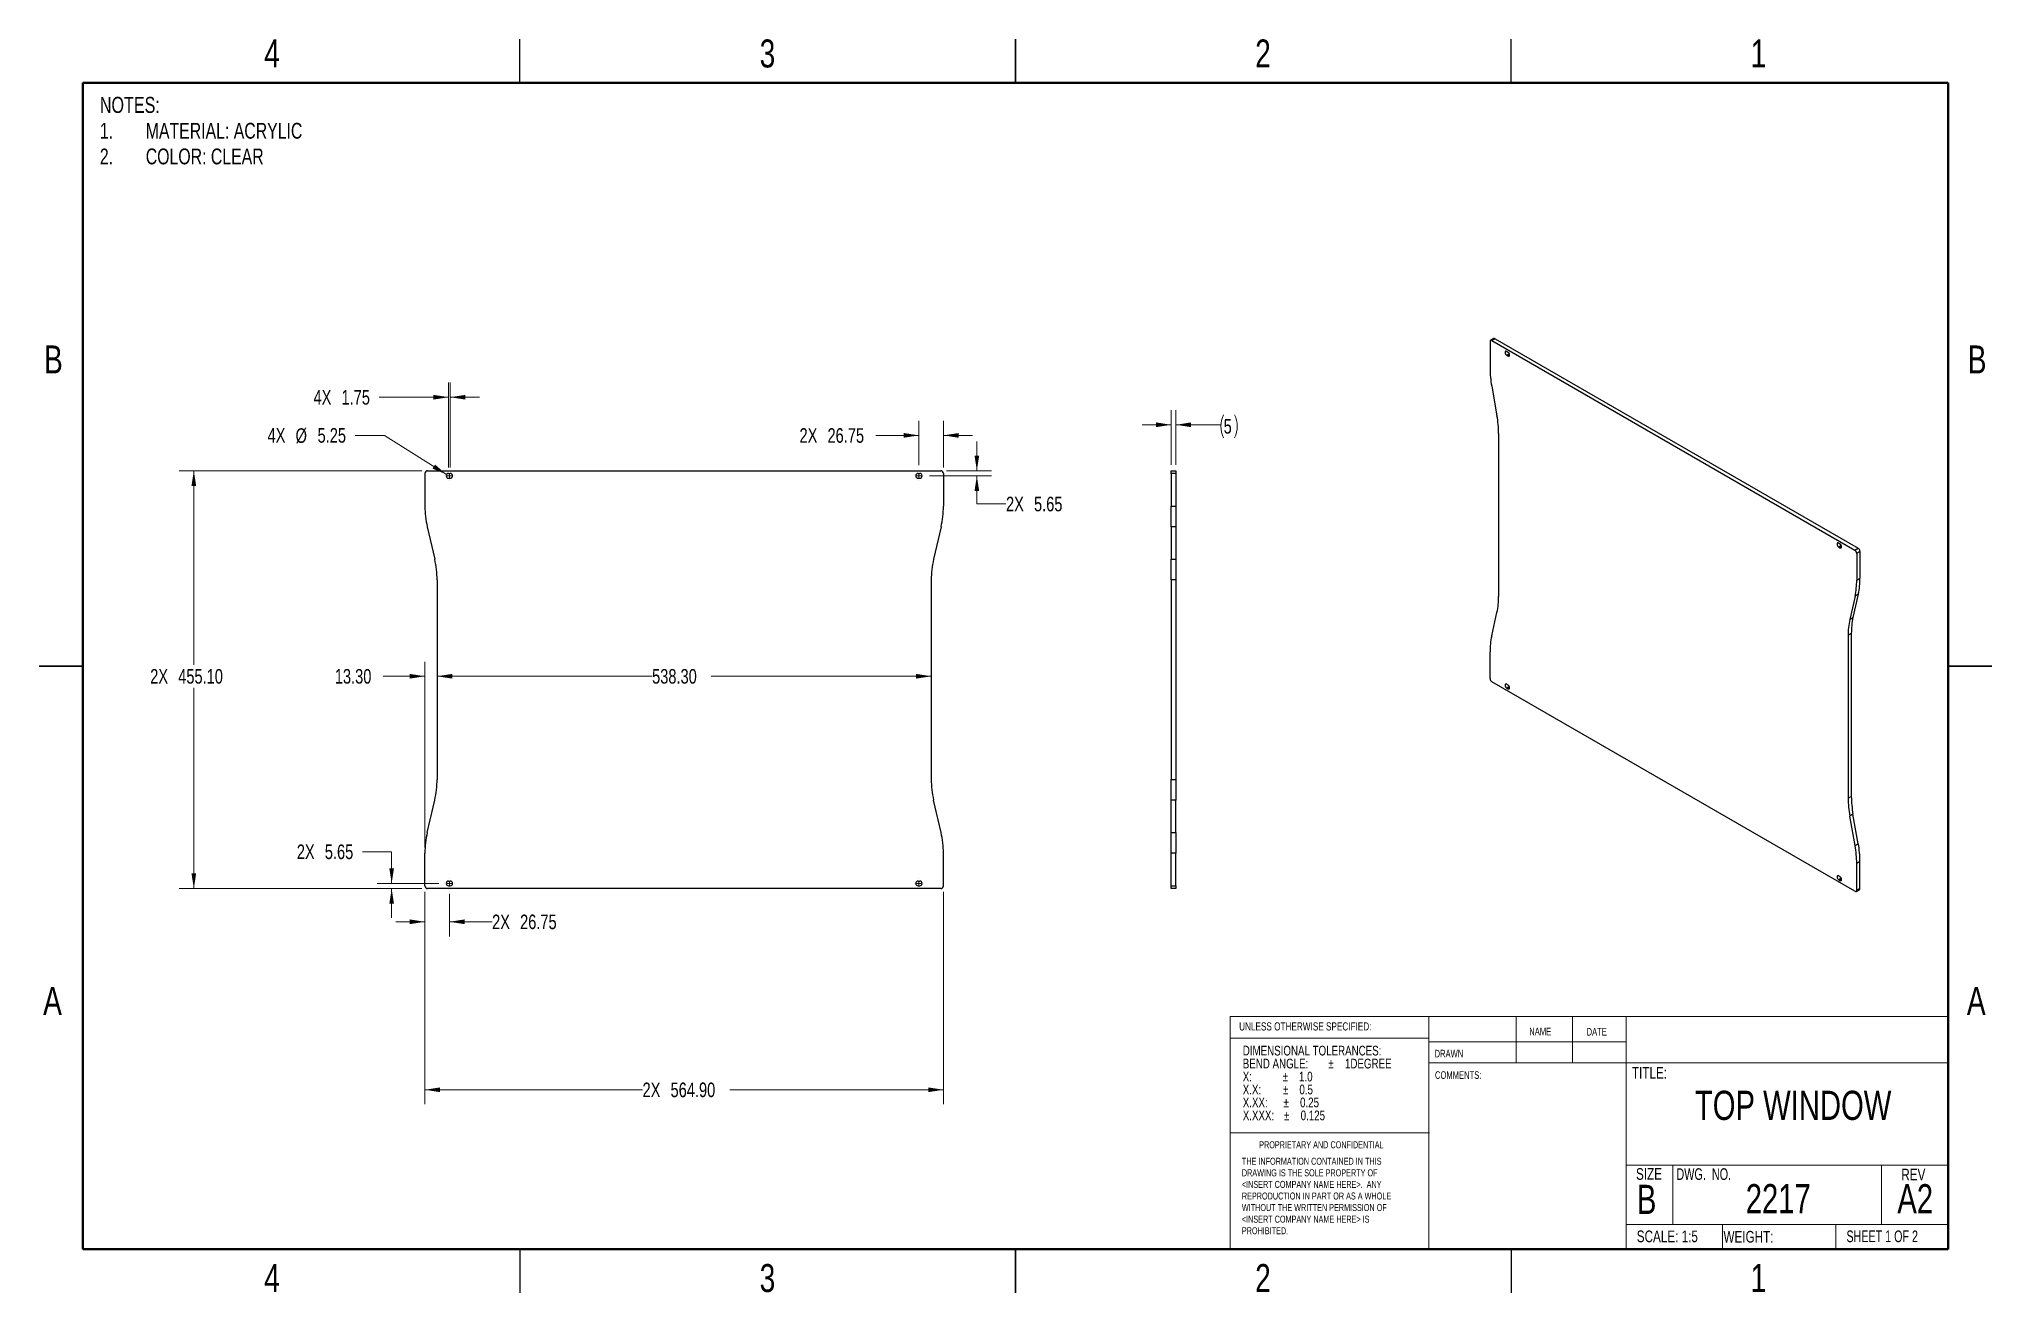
# Model space of a CAD drawing. Header units: millimetres. Extents: x 3 to 1038, y -77 to 378.
# Drawn here: x 3.2 to 428.6, y 3.2 to 276.3 of the extents above; entities that cross this region are included whole.
import ezdxf

# ---------------------------------------------------------------- set-up
doc = ezdxf.new("R2010")
doc.units = ezdxf.units.MM
doc.styles.add('SLDTEXTSTYLE0', font='TXT', dxfattribs={"width": 0.75})
doc.styles.add('SLDTEXTSTYLE1', font='TXT', dxfattribs={"width": 0.6875})
doc.styles.add('SLDTEXTSTYLE2', font='TXT', dxfattribs={"width": 0.694444})
doc.dimstyles.new('SLDDIMSTYLE0', dxfattribs={"dimtxt": 3.175, "dimasz": 3.302, "dimexe": 0, "dimexo": 0.0625, "dimgap": 0.79375, "dimtad": 0, "dimtih": 1, "dimtoh": 1, "dimlfac": 5, "dimrnd": 1e-09, "dimzin": 4, "dimdsep": 46, "dimtxsty": 'SLDTEXTSTYLE0', "dimsah": 1, "dimcen": 0.09, "dimadec": 0, "dimazin": 1, "dimtfac": 1, "dimtofl": 0, "dimtmove": 0, "dimatfit": 3, "dimfxl": 1, "dimfrac": 2, "dimtolj": 1, "dimtzin": 12, "dimarcsym": 0})
doc.dimstyles.new('SLDDIMSTYLE1', dxfattribs={"dimtxt": 3.175, "dimasz": 3.302, "dimexe": 0, "dimexo": 0.0625, "dimgap": 0.79375, "dimtad": 0, "dimtih": 1, "dimtoh": 1, "dimlfac": 5, "dimrnd": 1e-09, "dimzin": 12, "dimdsep": 46, "dimtxsty": 'SLDTEXTSTYLE0', "dimsah": 1, "dimcen": 0.09, "dimadec": 0, "dimazin": 3, "dimtfac": 1, "dimtmove": 0, "dimatfit": 0, "dimfxl": 1, "dimfrac": 2, "dimtolj": 1, "dimtzin": 12, "dimarcsym": 0})
doc.dimstyles.new('SLDDIMSTYLE2', dxfattribs={"dimtxt": 3.175, "dimasz": 3.302, "dimexe": 0, "dimexo": 0.0625, "dimgap": 0.79375, "dimtad": 0, "dimtih": 1, "dimtoh": 1, "dimlfac": 5, "dimrnd": 1e-09, "dimzin": 12, "dimdsep": 46, "dimtxsty": 'SLDTEXTSTYLE0', "dimsah": 1, "dimcen": 0, "dimadec": 0, "dimazin": 3, "dimtfac": 1, "dimtofl": 0, "dimtmove": 0, "dimatfit": 3, "dimfxl": 1, "dimfrac": 2, "dimtolj": 1, "dimtzin": 12, "dimarcsym": 0})
doc.dimstyles.new('SLDDIMSTYLE3', dxfattribs={"dimtxt": 3.175, "dimasz": 3.302, "dimexe": 0, "dimexo": 0.0625, "dimgap": 0.79375, "dimtad": 0, "dimtih": 1, "dimtoh": 1, "dimlfac": 5, "dimrnd": 1e-09, "dimzin": 4, "dimdsep": 46, "dimtxsty": 'SLDTEXTSTYLE0', "dimsah": 1, "dimcen": 0.09, "dimadec": 0, "dimazin": 1, "dimtfac": 1, "dimtmove": 0, "dimatfit": 0, "dimfxl": 1, "dimfrac": 2, "dimtolj": 1, "dimtzin": 12, "dimarcsym": 0})

msp = doc.modelspace()

# ---------------------------------------------------------------- texts
at = {"color": 7, "linetype": 'Continuous', "lineweight": 0}
for s, insert, char_height, attachment_point, style in [('4', (53.9136, 276.1637), 6.096, 2, 'SLDTEXTSTYLE0'), ('3', (161.8636, 276.1637), 6.096, 2, 'SLDTEXTSTYLE0'), ('2', (269.8136, 276.1637), 6.096, 2, 'SLDTEXTSTYLE0'), ('1', (377.7636, 276.1637), 6.096, 2, 'SLDTEXTSTYLE0'), ('B', (6.3034, 209.5257), 6.096, 2, 'SLDTEXTSTYLE0'), ('B', (425.4034, 209.5257), 6.096, 2, 'SLDTEXTSTYLE0'), ('A', (6.1066, 69.8257), 6.096, 2, 'SLDTEXTSTYLE0'), ('A', (425.2066, 69.8257), 6.096, 2, 'SLDTEXTSTYLE0'), ('UNLESS OTHERWISE SPECIFIED:', (264.6171, 62.1158), 1.778, 1, 'SLDTEXTSTYLE0'), ('NAME', (327.8238, 60.923), 1.651, 1, 'SLDTEXTSTYLE0'), ('DATE', (340.3149, 60.8789), 1.651, 1, 'SLDTEXTSTYLE0'), ('DRAWN', (307.1966, 56.1227), 1.651, 1, 'SLDTEXTSTYLE0'), ('COMMENTS:', (307.2838, 51.4535), 1.651, 1, 'SLDTEXTSTYLE0'), ('TITLE:', (350.1934, 52.393), 2.54, 1, 'SLDTEXTSTYLE0'), ('TOP WINDOW', (385.3106, 47.2104), 6.35, 2, 'SLDTEXTSTYLE0'), ('PROPRIETARY AND CONFIDENTIAL', (268.9893, 36.2029), 1.524, 1, 'SLDTEXTSTYLE0'), ('SIZE', (351.0796, 30.358), 2.54, 1, 'SLDTEXTSTYLE0'), ('DWG.  NO.', (359.8807, 30.3225), 2.54, 1, 'SLDTEXTSTYLE2'), ('REV', (408.8849, 30.2233), 2.54, 1, 'SLDTEXTSTYLE0'), ('B', (351.28, 26.7244), 6.35, 1, 'SLDTEXTSTYLE0'), ('2217', (382.0722, 26.8729), 6.35, 2, 'SLDTEXTSTYLE0'), ('A2', (411.9043, 26.8636), 6.35, 2, 'SLDTEXTSTYLE0'), ('SCALE: 1:5', (351.2486, 16.7647), 2.54, 1, 'SLDTEXTSTYLE0'), ('WEIGHT:', (370.14, 16.6777), 2.54, 1, 'SLDTEXTSTYLE0'), ('SHEET 1 OF 2', (396.9309, 16.7729), 2.54, 1, 'SLDTEXTSTYLE1'), ('4', (53.9136, 9.4637), 6.096, 2, 'SLDTEXTSTYLE0'), ('3', (161.8636, 9.4637), 6.096, 2, 'SLDTEXTSTYLE0'), ('2', (269.8136, 9.4637), 6.096, 2, 'SLDTEXTSTYLE0'), ('1', (377.7636, 9.4637), 6.096, 2, 'SLDTEXTSTYLE0')]:
    msp.add_mtext(s, dxfattribs=dict(at, insert=insert, char_height=char_height, attachment_point=attachment_point, style=style))

# ---------------------------------------------------------------- blocks, each defined once
blk = doc.blocks.new('SW_NOTE_0')
at = {"color": 0, "linetype": 'Continuous', "lineweight": 0, "attachment_point": 1, "style": 'SLDTEXTSTYLE0'}
for s, insert, char_height in [('NOTES:', (0, 4.51), 3.5), ('1.', (0, -1.15), 3.44), ('MATERIAL: ACRYLIC', (10, -1.15), 3.4396), ('2.', (0, -6.74), 3.44), ('COLOR: CLEAR', (10, -6.74), 3.4396)]:
    blk.add_mtext(s, dxfattribs=dict(at, insert=insert, char_height=char_height))
blk = doc.blocks.new('SW_NOTE_1')
at = {"color": 0, "linetype": 'Continuous', "lineweight": 0, "char_height": 1.524, "attachment_point": 1, "style": 'SLDTEXTSTYLE0'}
for s, insert in [('THE INFORMATION CONTAINED IN THIS', (0, 1.96)), ('<INSERT COMPANY NAME HERE>.  ANY', (0, -3.08)), ('DRAWING IS THE SOLE PROPERTY OF', (0, -0.56)), ('WITHOUT THE WRITTEN PERMISSION OF', (0, -8.13)), ('REPRODUCTION IN PART OR AS A WHOLE', (0, -5.61)), ('<INSERT COMPANY NAME HERE> IS', (0, -10.66)), ('PROHIBITED.', (0, -13.18))]:
    blk.add_mtext(s, dxfattribs=dict(at, insert=insert))
blk = doc.blocks.new('SW_NOTE_2')
at = {"color": 0, "linetype": 'Continuous', "lineweight": 0, "attachment_point": 1, "style": 'SLDTEXTSTYLE0'}
for s, insert, char_height in [('DIMENSIONAL TOLERANCES:', (0, 2.73), 2.1167), ('X:', (0, -2.92), 2.117), ('BEND ANGLE:', (0, -0.09), 2.1167), ('%%p', (8.66, -2.92), 2.117), ('1.0', (12.26, -2.92), 2.117), ('%%p', (18.66, -0.09), 2.117), ('1DEGREE', (22.27, -0.09), 2.117), ('X.X:', (0, -5.74), 2.117), ('%%p', (8.74, -5.74), 2.117), ('0.5', (12.34, -5.74), 2.117), ('X.XX:', (0, -8.56), 2.117), ('X.XXX:', (0, -11.38), 2.117), ('%%p', (8.87, -8.56), 2.117), ('%%p', (9, -11.38), 2.117), ('0.25', (12.48, -8.56), 2.117), ('0.125', (12.61, -11.38), 2.117)]:
    blk.add_mtext(s, dxfattribs=dict(at, insert=insert, char_height=char_height))
blk = doc.blocks.new('_D')
at = {"color": 7, "linetype": 'Continuous', "lineweight": 18}
for p, q in [((87.23, 90.56), (87.23, 44.25)), ((200.21, 90.56), (200.21, 44.25)), ((87.23, 47.42), (134.65, 47.42)), ((200.21, 47.42), (153.65, 47.42))]:
    blk.add_line(p, q, dxfattribs=at)
for points in [[(87.23, 47.42), (90.53, 46.91), (90.53, 47.93)], [(200.21, 47.42), (196.91, 47.93), (196.91, 46.91)]]:
    blk.add_solid(points, dxfattribs=at)
at = {"color": 7, "linetype": 'Continuous', "lineweight": 18, "char_height": 3.175, "attachment_point": 1, "style": 'SLDTEXTSTYLE0'}
for s, insert in [('2X', (134.65, 48.99)), ('564.90', (140.75, 48.99))]:
    blk.add_mtext(s, dxfattribs=dict(at, insert=insert))
blk = doc.blocks.new('_D_1')
at = {"color": 7, "linetype": 'Continuous', "lineweight": 18}
for p, q in [((86.56, 182.25), (33.71, 182.25)), ((36.89, 182.25), (36.89, 140)), ((36.89, 91.23), (36.89, 134.96)), ((86.56, 91.23), (33.71, 91.23))]:
    blk.add_line(p, q, dxfattribs=at)
for points in [[(36.89, 182.25), (36.38, 178.95), (37.4, 178.95)], [(36.89, 91.23), (37.4, 94.53), (36.38, 94.53)]]:
    blk.add_solid(points, dxfattribs=at)
at = {"color": 7, "linetype": 'Continuous', "lineweight": 18, "char_height": 3.175, "attachment_point": 1, "style": 'SLDTEXTSTYLE0'}
for s, insert in [('2X', (27.39, 139.05)), ('455.10', (33.49, 139.05))]:
    blk.add_mtext(s, dxfattribs=dict(at, insert=insert))
blk = doc.blocks.new('_D_2')
at = {"color": 7, "linetype": 'Continuous', "lineweight": 18}
for p, q in [((87.23, 90.56), (87.23, 80.83)), ((92.58, 90.06), (92.58, 80.83)), ((87.23, 84.01), (80.88, 84.01)), ((92.58, 84.01), (101.87, 84.01))]:
    blk.add_line(p, q, dxfattribs=at)
for points in [[(87.23, 84.01), (83.93, 84.52), (83.93, 83.5)], [(92.58, 84.01), (95.88, 83.5), (95.88, 84.52)]]:
    blk.add_solid(points, dxfattribs=at)
at = {"color": 7, "linetype": 'Continuous', "lineweight": 18, "char_height": 3.175, "attachment_point": 1, "style": 'SLDTEXTSTYLE0'}
for s, insert in [('2X', (101.87, 85.58)), ('26.75', (107.97, 85.58))]:
    blk.add_mtext(s, dxfattribs=dict(at, insert=insert))
blk = doc.blocks.new('_D_3')
at = {"color": 7, "linetype": 'Continuous', "lineweight": 18}
for p, q in [((73.64, 99.27), (79.99, 99.27)), ((79.99, 99.27), (79.99, 92.36)), ((90.28, 92.36), (76.82, 92.36)), ((86.56, 91.23), (76.82, 91.23)), ((79.99, 91.23), (79.99, 84.88))]:
    blk.add_line(p, q, dxfattribs=at)
for points in [[(79.99, 92.36), (80.5, 95.66), (79.48, 95.66)], [(79.99, 91.23), (79.48, 87.93), (80.5, 87.93)]]:
    blk.add_solid(points, dxfattribs=at)
at = {"color": 7, "linetype": 'Continuous', "lineweight": 18, "char_height": 3.175, "attachment_point": 1, "style": 'SLDTEXTSTYLE0'}
for s, insert in [('2X', (59.33, 100.84)), ('5.65', (65.43, 100.84))]:
    blk.add_mtext(s, dxfattribs=dict(at, insert=insert))
blk = doc.blocks.new('_D_4')
at = {"color": 7, "linetype": 'Continuous', "lineweight": 18}
for p, q in [((194.86, 183.43), (194.86, 193.11)), ((200.21, 182.92), (200.21, 193.11)), ((194.86, 189.94), (185.5, 189.94)), ((200.21, 189.94), (206.56, 189.94))]:
    blk.add_line(p, q, dxfattribs=at)
for points in [[(194.86, 189.94), (191.56, 190.45), (191.56, 189.43)], [(200.21, 189.94), (203.51, 189.43), (203.51, 190.45)]]:
    blk.add_solid(points, dxfattribs=at)
at = {"color": 7, "linetype": 'Continuous', "lineweight": 18, "char_height": 3.175, "attachment_point": 1, "style": 'SLDTEXTSTYLE0'}
for s, insert in [('2X', (168.85, 191.51)), ('26.75', (174.94, 191.51))]:
    blk.add_mtext(s, dxfattribs=dict(at, insert=insert))
blk = doc.blocks.new('_D_5')
at = {"color": 7, "linetype": 'Continuous', "lineweight": 18}
for p, q in [((207.48, 182.25), (207.48, 188.6)), ((197.16, 181.12), (210.65, 181.12)), ((200.88, 182.25), (210.65, 182.25)), ((207.48, 175.01), (207.48, 181.12)), ((213.83, 175.01), (207.48, 175.01))]:
    blk.add_line(p, q, dxfattribs=at)
for points in [[(207.48, 182.25), (207.99, 185.55), (206.97, 185.55)], [(207.48, 181.12), (206.97, 177.82), (207.99, 177.82)]]:
    blk.add_solid(points, dxfattribs=at)
at = {"color": 7, "linetype": 'Continuous', "lineweight": 18, "char_height": 3.175, "attachment_point": 1, "style": 'SLDTEXTSTYLE0'}
for s, insert in [('2X', (213.83, 176.58)), ('5.65', (219.93, 176.58))]:
    blk.add_mtext(s, dxfattribs=dict(at, insert=insert))
blk = doc.blocks.new('_D_6')
at = {"color": 7, "linetype": 'Continuous', "lineweight": 18}
for p, q in [((78.41, 189.94), (72.06, 189.94)), ((91.96, 181.4), (78.41, 189.94))]:
    blk.add_line(p, q, dxfattribs=at)
blk.add_solid([(91.96, 181.4), (89.44, 183.59), (88.89, 182.73)], dxfattribs=at)
at = {"color": 7, "linetype": 'Continuous', "lineweight": 18, "char_height": 3.175, "attachment_point": 1, "style": 'SLDTEXTSTYLE0'}
for s, insert in [('4X', (52.96, 191.53)), ('%%c', (59.06, 191.48)), ('5.25', (63.85, 191.53))]:
    blk.add_mtext(s, dxfattribs=dict(at, insert=insert))
blk = doc.blocks.new('_D_7')
at = {"color": 7, "linetype": 'Continuous', "lineweight": 18}
for p, q in [((92.4, 182.92), (92.4, 201.43)), ((92.75, 182.92), (92.75, 201.43)), ((92.4, 198.25), (77.28, 198.25)), ((92.75, 198.25), (99.1, 198.25))]:
    blk.add_line(p, q, dxfattribs=at)
for points in [[(92.4, 198.25), (89.1, 198.76), (89.1, 197.74)], [(92.75, 198.25), (96.06, 197.74), (96.06, 198.76)]]:
    blk.add_solid(points, dxfattribs=at)
at = {"color": 7, "linetype": 'Continuous', "lineweight": 18, "char_height": 3.175, "attachment_point": 1, "style": 'SLDTEXTSTYLE0'}
for s, insert in [('4X', (62.97, 199.82)), ('1.75', (69.07, 199.82))]:
    blk.add_mtext(s, dxfattribs=dict(at, insert=insert))
blk = doc.blocks.new('_D_8')
at = {"color": 7, "linetype": 'Continuous', "lineweight": 18}
for p, q in [((89.89, 137.48), (136.73, 137.48)), ((197.55, 137.48), (149.63, 137.48))]:
    blk.add_line(p, q, dxfattribs=at)
for points in [[(89.89, 137.48), (93.19, 136.97), (93.19, 137.99)], [(197.55, 137.48), (194.25, 137.99), (194.25, 136.97)]]:
    blk.add_solid(points, dxfattribs=at)
at = {"color": 7, "linetype": 'Continuous', "lineweight": 18, "insert": (136.73, 139.05), "char_height": 3.175, "attachment_point": 1, "style": 'SLDTEXTSTYLE0'}
blk.add_mtext('538.30', dxfattribs=at)
blk = doc.blocks.new('_D_9')
at = {"color": 7, "linetype": 'Continuous', "lineweight": 18}
for p, q in [((87.23, 100.22), (87.23, 140.65)), ((87.23, 137.48), (78.17, 137.48)), ((89.89, 137.48), (96.24, 137.48))]:
    blk.add_line(p, q, dxfattribs=at)
for points in [[(87.23, 137.48), (83.93, 137.99), (83.93, 136.97)], [(89.89, 137.48), (93.19, 136.97), (93.19, 137.99)]]:
    blk.add_solid(points, dxfattribs=at)
at = {"color": 7, "linetype": 'Continuous', "lineweight": 18, "insert": (67.61, 139.05), "char_height": 3.175, "attachment_point": 1, "style": 'SLDTEXTSTYLE0'}
blk.add_mtext('13.30', dxfattribs=at)
blk = doc.blocks.new('SW_CENTERMARKSYMBOL_0')
at = {"color": 0, "linetype": 'Continuous', "lineweight": 0}
for p, q in [((-1.016, 0), (-1.033, 0)), ((0, 0), (-0.508, 0)), ((0, 1.016), (0, 1.033)), ((0, 0), (0, 0.508)), ((0, 0), (0, -0.508)), ((0, 0), (0.508, 0)), ((1.016, 0), (1.033, 0)), ((0, -1.016), (0, -1.033))]:
    blk.add_line(p, q, dxfattribs=at)
blk = doc.blocks.new('SW_CENTERMARKSYMBOL_1')
at = {"color": 0, "linetype": 'Continuous', "lineweight": 0}
for p, q in [((-1.016, 0), (-1.033, 0)), ((0, 0), (-0.508, 0)), ((0, 1.016), (0, 1.033)), ((0, 0), (0, 0.508)), ((0, 0), (0, -0.508)), ((0, 0), (0.508, 0)), ((1.016, 0), (1.033, 0)), ((0, -1.016), (0, -1.033))]:
    blk.add_line(p, q, dxfattribs=at)
blk = doc.blocks.new('SW_CENTERMARKSYMBOL_2')
at = {"color": 0, "linetype": 'Continuous', "lineweight": 0}
for p, q in [((-1.016, 0), (-1.033, 0)), ((0, 0), (-0.508, 0)), ((0, 1.016), (0, 1.033)), ((0, 0), (0, 0.508)), ((0, 0), (0, -0.508)), ((0, 0), (0.508, 0)), ((1.016, 0), (1.033, 0)), ((0, -1.016), (0, -1.033))]:
    blk.add_line(p, q, dxfattribs=at)
blk = doc.blocks.new('SW_CENTERMARKSYMBOL_3')
at = {"color": 0, "linetype": 'Continuous', "lineweight": 0}
for p, q in [((-1.016, 0), (-1.033, 0)), ((0, 0), (-0.508, 0)), ((0, 1.016), (0, 1.033)), ((0, 0), (0, 0.508)), ((0, 0), (0, -0.508)), ((0, 0), (0.508, 0)), ((1.016, 0), (1.033, 0)), ((0, -1.016), (0, -1.033))]:
    blk.add_line(p, q, dxfattribs=at)
blk = doc.blocks.new('_D_10')
at = {"color": 7, "linetype": 'Continuous', "lineweight": 18}
for p, q in [((249.84, 192.25), (243.49, 192.25)), ((249.84, 183.52), (249.84, 195.43)), ((250.84, 183.52), (250.84, 195.43)), ((250.84, 192.25), (260.66, 192.25))]:
    blk.add_line(p, q, dxfattribs=at)
for centre, start, end in [((266.29, 191.93), 153.4349, 206.5651), ((258.56, 191.93), 333.4349, 26.5651)]:
    blk.add_arc(centre, 5.64, start, end, dxfattribs=at)
for points in [[(249.84, 192.25), (246.54, 192.76), (246.54, 191.74)], [(250.84, 192.25), (254.14, 191.74), (254.14, 192.76)]]:
    blk.add_solid(points, dxfattribs=at)
at = {"color": 7, "linetype": 'Continuous', "lineweight": 18, "insert": (261.25, 193.5), "char_height": 3.17, "attachment_point": 1, "style": 'SLDTEXTSTYLE0'}
blk.add_mtext('5', dxfattribs=at)

# ---------------------------------------------------------------- dimensions: what is measured, and where the dimension line sits
at = {"color": 7, "linetype": 'Continuous', "lineweight": 18}
for base, p1, p2, text, dimstyle, picture, middle in [((92.7533, 198.2521), (92.4033, 181.6471), (92.7533, 181.6471), '4X <>', 'SLDDIMSTYLE1', '_D_7', (70.1214, 198.2521)), ((200.2083, 189.9397), (194.8583, 182.1551), (200.2083, 181.6521), '2X <>', 'SLDDIMSTYLE1', '_D_4', (177.1741, 189.9397)), ((249.8424, 192.2521), (250.8424, 182.2521), (249.8424, 182.2521), '(<>)', 'SLDDIMSTYLE1', '_D_10', (262.4268, 192.2521)), ((92.5783, 84.0097), (87.2283, 91.8321), (92.5783, 91.3291), '2X <>', 'SLDDIMSTYLE1', '_D_2', (110.2026, 84.0097)), ((200.2083, 47.4221), (87.2283, 91.8321), (200.2083, 91.8321), '2X <>', 'SLDDIMSTYLE0', '_D', (144.1535, 47.4221))]:
    dim = msp.add_linear_dim(base=base, p1=p1, p2=p2, text=text, dimstyle=dimstyle, dxfattribs=at)
    dim.commit()
    dim.dimension.update_dxf_attribs({"geometry": picture, "text_midpoint": middle, "dimtype": 160})
dim = msp.add_diameter_dim_2p(p1=(92.8474, 180.8422), p2=(91.9591, 181.4021), text='4X <>', dimstyle='SLDDIMSTYLE2', dxfattribs=at)
dim.commit()
dim.dimension.update_dxf_attribs({"geometry": '_D_6', "text_midpoint": (62.5139, 189.9397), "dimtype": 163})
for base, p1, p2, dimstyle, picture, middle in [((207.4791, 182.2521), (195.8913, 181.1221), (199.6083, 182.2521), 'SLDDIMSTYLE1', '_D_5', (207.4791, 175.0073)), ((36.8883, 182.2521), (87.8283, 91.2321), (87.8283, 182.2521), 'SLDDIMSTYLE0', '_D_1', (36.8883, 137.4797)), ((79.9916, 92.3621), (87.8283, 91.2321), (91.5453, 92.3621), 'SLDDIMSTYLE1', '_D_3', (79.9916, 99.2668))]:
    dim = msp.add_linear_dim(base=base, p1=p1, p2=p2, angle=90, text='2X <>', dimstyle=dimstyle, dxfattribs=at)
    dim.commit()
    dim.dimension.update_dxf_attribs({"geometry": picture, "text_midpoint": middle, "dimtype": 160})
for p1, dimstyle, picture, middle in [((87.2283, 98.9512), 'SLDDIMSTYLE3', '_D_9', (72.8883, 137.4797)), ((197.5483, 158.4612), 'SLDDIMSTYLE0', '_D_8', (143.1782, 137.4797))]:
    dim = msp.add_linear_dim(base=(89.8883, 137.4797), p1=p1, p2=(89.8883, 158.4612), dimstyle=dimstyle, dxfattribs=at)
    dim.commit()
    dim.dimension.update_dxf_attribs({"geometry": picture, "text_midpoint": middle, "dimtype": 160})

# ---------------------------------------------------------------- linework, layer by layer
at = {"color": 7, "linetype": 'Continuous', "lineweight": 25}
for p, q in [((107.95, 266.7), (107.95, 276.225)), ((215.9, 276.225), (215.9, 266.7)), ((215.9, 266.7), (215.9, 276.225)), ((323.85, 266.7), (323.85, 276.225)), ((319.2769, 210.3514), (319.2769, 204.5385)), ((320.1083, 211.0343), (319.4012, 210.6261)), ((320.4083, 211.0046), (319.7012, 210.5964)), ((319.7012, 210.5964), (398.7416, 164.9674)), ((320.4083, 211.0046), (399.4487, 165.3756)), ((322.9362, 208.2349), (323.1837, 208.092)), ((322.9362, 207.3775), (323.1837, 207.2347)), ((319.6401, 200.6516), (320.7946, 194.2161)), ((321.1578, 190.3292), (321.1578, 154.8603)), ((87.2283, 181.6521), (87.2283, 174.5331)), ((87.8283, 182.2521), (199.6083, 182.2521)), ((92.4033, 181.6471), (92.7533, 181.6471)), ((92.4033, 180.5971), (92.7533, 180.5971)), ((194.6833, 181.6471), (195.0333, 181.6471)), ((194.6833, 180.5971), (195.0333, 180.5971)), ((200.2083, 181.6521), (200.2083, 174.5331)), ((249.8424, 182.2521), (250.8424, 182.2521)), ((249.8424, 181.6521), (249.8424, 182.2521)), ((250.8424, 181.6521), (249.8424, 181.6521)), ((249.8424, 181.6521), (249.8424, 174.5331)), ((250.8424, 182.2521), (250.8424, 181.6521)), ((250.8424, 181.6521), (250.8424, 174.5331)), ((249.8424, 174.5331), (250.8424, 174.5331)), ((249.8424, 170.0297), (249.8424, 174.5331)), ((250.8424, 174.5331), (250.8424, 170.0297)), ((87.7419, 170.0297), (89.3747, 162.9645)), ((199.6947, 170.0297), (198.0619, 162.9645)), ((250.8424, 170.0297), (249.8424, 170.0297)), ((249.8424, 170.0297), (249.8424, 162.9645)), ((250.8424, 170.0297), (250.8424, 162.9645)), ((395.2591, 166.4838), (395.5065, 166.3409)), ((249.8424, 162.9645), (250.8424, 162.9645)), ((249.8424, 158.4612), (249.8424, 162.9645)), ((250.8424, 162.9645), (250.8424, 158.4612)), ((395.2591, 165.6264), (395.5065, 165.4835)), ((398.7416, 164.9674), (399.4487, 165.3756)), ((399.8729, 164.6407), (399.1658, 164.2325)), ((399.1658, 164.2325), (399.1658, 158.4196)), ((399.8729, 164.6407), (399.8729, 158.8278)), ((89.8883, 158.4612), (89.8883, 115.0231)), ((197.5483, 158.4612), (197.5483, 115.0231)), ((250.8424, 158.4612), (249.8424, 158.4612)), ((249.8424, 158.4612), (249.8424, 115.0231)), ((250.8424, 158.4612), (250.8424, 115.0231)), ((399.1658, 158.4196), (399.8729, 158.8278)), ((398.8026, 154.952), (397.6481, 149.8495)), ((399.5098, 155.3602), (398.3552, 150.2577)), ((399.5098, 155.3602), (398.8026, 154.952)), ((319.6401, 146.2902), (320.7946, 151.3928)), ((397.6481, 149.8495), (398.3552, 150.2577)), ((397.992, 146.7902), (397.2849, 146.382)), ((397.2849, 146.382), (397.2849, 110.913)), ((397.992, 146.7902), (397.992, 111.3213)), ((319.2769, 137.0097), (319.2769, 142.8227)), ((3.175, 139.7), (12.7, 139.7)), ((12.7, 139.7), (3.175, 139.7)), ((398.7416, 90.6458), (319.7012, 136.2749)), ((428.625, 139.7), (419.1, 139.7)), ((419.1, 139.7), (428.625, 139.7)), ((322.9362, 135.7587), (323.1837, 135.6159)), ((322.9362, 134.9014), (323.1837, 134.7585)), ((249.8424, 115.0231), (250.8424, 115.0231)), ((249.8424, 110.5197), (249.8424, 115.0231)), ((250.8424, 115.0231), (250.8424, 110.5197)), ((397.2849, 110.913), (397.992, 111.3213)), ((87.7419, 103.4545), (89.3747, 110.5197)), ((199.6947, 103.4545), (198.0619, 110.5197)), ((250.8424, 110.5197), (249.8424, 110.5197)), ((249.8424, 103.4545), (249.8424, 110.5197)), ((250.8424, 103.4545), (250.8424, 110.5197)), ((398.3552, 107.4344), (397.6481, 107.0262)), ((398.8026, 100.5907), (397.6481, 107.0262)), ((399.5098, 100.9989), (398.3552, 107.4344)), ((249.8424, 103.4545), (250.8424, 103.4545)), ((249.8424, 98.9512), (249.8424, 103.4545)), ((250.8424, 103.4545), (250.8424, 98.9512)), ((87.2283, 91.8321), (87.2283, 98.9512)), ((200.2083, 91.8321), (200.2083, 98.9512)), ((249.8424, 91.8321), (249.8424, 98.9512)), ((250.8424, 98.9512), (249.8424, 98.9512)), ((250.8424, 91.8321), (250.8424, 98.9512)), ((398.8026, 100.5907), (399.5098, 100.9989)), ((395.2591, 94.0076), (395.5065, 93.8648)), ((399.8729, 97.112), (399.1658, 96.7038)), ((399.1658, 90.8908), (399.1658, 96.7038)), ((399.8729, 91.2991), (399.8729, 97.112)), ((199.6083, 91.2321), (87.8283, 91.2321)), ((92.4033, 92.8871), (92.7533, 92.8871)), ((92.4033, 91.8371), (92.7533, 91.8371)), ((194.6833, 92.8871), (195.0333, 92.8871)), ((194.6833, 91.8371), (195.0333, 91.8371)), ((249.8424, 91.8321), (250.8424, 91.8321)), ((249.8424, 91.2321), (249.8424, 91.8321)), ((250.8424, 91.2321), (249.8424, 91.2321)), ((250.8424, 91.8321), (250.8424, 91.2321)), ((395.2591, 93.1503), (395.5065, 93.0074)), ((399.0415, 90.6161), (399.7486, 91.0243)), ((399.1658, 90.8908), (399.8729, 91.2991)), ((107.95, 12.7), (107.95, 3.175)), ((215.9, 3.175), (215.9, 12.7)), ((215.9, 12.7), (215.9, 3.175)), ((323.85, 12.7), (323.85, 3.175))]:
    msp.add_line(p, q, dxfattribs=at)
at = {"color": 7, "linetype": 'Continuous', "lineweight": 50}
for p, q in [((12.7, 12.7), (12.7, 266.7)), ((12.7, 266.7), (419.1, 266.7)), ((419.1, 266.7), (419.1, 12.7)), ((419.1, 12.7), (12.7, 12.7))]:
    msp.add_line(p, q, dxfattribs=at)
at = {"color": 8, "linetype": 'Continuous', "lineweight": 25}
for p, q in [((323.5007, 207.7034), (322.9362, 207.3775)), ((323.1837, 207.2347), (323.5549, 207.449)), ((395.8236, 165.9523), (395.2591, 165.6264)), ((395.5065, 165.4835), (395.8778, 165.6979)), ((323.5007, 135.2272), (322.9362, 134.9014)), ((323.1837, 134.7585), (323.5549, 134.9728)), ((395.8236, 93.4761), (395.2591, 93.1503)), ((395.5065, 93.0074), (395.8778, 93.2217))]:
    msp.add_line(p, q, dxfattribs=at)
at = {"color": 7, "linetype": 'Continuous', "lineweight": 18}
for p, q in [((262.6786, 12.7), (262.6786, 63.4037)), ((262.6786, 63.4037), (419.1, 63.4037)), ((305.9481, 63.4037), (305.9481, 12.7)), ((324.9852, 63.4037), (324.9852, 53.2688)), ((337.2431, 63.4037), (337.2431, 53.2688)), ((348.903, 63.4037), (348.903, 12.7)), ((305.9481, 58.6742), (262.6786, 58.6742)), ((305.9481, 57.8319), (348.903, 57.8319)), ((305.9481, 53.2688), (348.903, 53.2688)), ((348.903, 53.2688), (419.1, 53.2688)), ((262.6786, 38.0519), (306.1016, 38.0519)), ((348.903, 30.9845), (419.1, 30.9845)), ((359.0753, 30.9845), (359.0753, 18.1073)), ((404.5728, 30.9845), (404.5728, 18.1073)), ((348.903, 18.1073), (419.1, 18.1073)), ((369.9362, 18.1073), (369.9362, 12.7)), ((394.6227, 18.1073), (394.6227, 12.7))]:
    msp.add_line(p, q, dxfattribs=at)
at = {"color": 7, "linetype": 'Continuous', "lineweight": 25, "flags": 128}
for points in [[(322.9362, 208.2349), (322.7941, 208.2843), (322.6737, 208.2609), (322.5932, 208.1683), (322.5649, 208.0205), (322.5932, 207.8402), (322.6737, 207.6546), (322.7941, 207.4922), (322.9362, 207.3775)], [(323.1837, 207.2347), (323.3257, 207.1853), (323.4462, 207.2087), (323.5266, 207.3013), (323.5549, 207.449), (323.5266, 207.6294), (323.4462, 207.8149), (323.3257, 207.9774), (323.1837, 208.092)], [(395.2591, 166.4838), (395.117, 166.5332), (394.9966, 166.5098), (394.9161, 166.4171), (394.8878, 166.2694), (394.9161, 166.089), (394.9966, 165.9035), (395.117, 165.7411), (395.2591, 165.6264)], [(395.5065, 165.4835), (395.6486, 165.4342), (395.769, 165.4576), (395.8495, 165.5502), (395.8778, 165.6979), (395.8495, 165.8783), (395.769, 166.0638), (395.6486, 166.2263), (395.5065, 166.3409)], [(322.9362, 135.7587), (322.7941, 135.8081), (322.6737, 135.7847), (322.5932, 135.6921), (322.5649, 135.5444), (322.5932, 135.364), (322.6737, 135.1785), (322.7941, 135.016), (322.9362, 134.9014)], [(323.1837, 134.7585), (323.3257, 134.7091), (323.4462, 134.7325), (323.5266, 134.8251), (323.5549, 134.9729), (323.5266, 135.1532), (323.4462, 135.3388), (323.3257, 135.5012), (323.1837, 135.6159)], [(395.2591, 94.0076), (395.117, 94.057), (394.9966, 94.0336), (394.9161, 93.941), (394.8878, 93.7932), (394.9161, 93.6129), (394.9966, 93.4274), (395.117, 93.2649), (395.2591, 93.1503)], [(395.5065, 93.0074), (395.6486, 92.958), (395.769, 92.9814), (395.8495, 93.074), (395.8778, 93.2218), (395.8495, 93.4021), (395.769, 93.5877), (395.6486, 93.7501), (395.5065, 93.8648)]]:
    msp.add_lwpolyline(points, dxfattribs=at)
at = {"color": 7, "linetype": 'Continuous', "lineweight": 25}
for centre, radius, start, end in [((319.5355, 210.3934), 0.262, 50.796715, 189.214037), ((320.2325, 210.7593), 0.3018, 54.382423, 114.307119), ((341.3629, 204.6417), 22.0863, 180.267851, 190.408179), ((299.0718, 190.226), 22.0863, 0.267851, 10.408179), ((87.8283, 181.6521), 0.6, 90, 180), ((92.4033, 181.1221), 0.525, 90, 270), ((92.7533, 181.1221), 0.525, 270, 90), ((194.6833, 181.1221), 0.525, 90, 270), ((195.0333, 181.1221), 0.525, 270, 90), ((199.6083, 181.6521), 0.6, 0, 90), ((107.2283, 174.5331), 20, 180, 193.012793), ((180.2083, 174.5331), 20, 346.987207, 0), ((69.8883, 158.4612), 20, 0, 13.012793), ((217.5483, 158.4612), 20, 166.987207, 180), ((398.2447, 164.1906), 0.9221, 2.605478, 57.394522), ((398.9518, 164.5988), 0.9221, 2.605478, 57.394522), ((383.4163, 158.3163), 15.7498, 347.666191, 0.375636), ((384.1234, 158.7245), 15.7498, 347.666191, 0.375636), ((305.4083, 154.757), 15.7498, 347.666191, 0.375636), ((413.0344, 146.4852), 15.7498, 167.666191, 180.375636), ((413.7415, 146.8934), 15.7498, 167.666191, 180.375636), ((335.0264, 142.926), 15.7498, 167.666191, 180.375636), ((320.198, 137.0517), 0.9221, 182.605478, 237.394522), ((69.8883, 115.0231), 20, 346.987207, 0), ((217.5483, 115.0231), 20, 180, 193.012793), ((419.3709, 111.0163), 22.0863, 180.267851, 190.408179), ((420.078, 111.4245), 22.0863, 180.267851, 190.408179), ((107.2283, 98.9512), 20, 166.987207, 180), ((180.2083, 98.9512), 20, 0, 13.012793), ((377.0798, 96.6006), 22.0863, 0.267851, 10.408179), ((377.7869, 97.0088), 22.0863, 0.267851, 10.408179), ((87.8283, 91.8321), 0.6, 180, 270), ((92.4033, 92.3621), 0.525, 90, 270), ((92.7533, 92.3621), 0.525, 270, 90), ((194.6833, 92.3621), 0.525, 90, 270), ((195.0333, 92.3621), 0.525, 270, 90), ((199.6083, 91.8321), 0.6, 270, 0), ((398.9072, 90.8489), 0.262, 230.796715, 9.214037), ((399.5875, 91.2627), 0.2877, 304.056351, 7.25583)]:
    msp.add_arc(centre, radius, start, end, dxfattribs=at)

# ---------------------------------------------------------------- block references
at = {"color": 7, "linetype": 'Continuous', "lineweight": 0}
for name, p in [('SW_NOTE_0', (16.4201, 259.1562)), ('SW_CENTERMARKSYMBOL_3', (92.5783, 181.1221)), ('SW_CENTERMARKSYMBOL_2', (194.8583, 181.1221)), ('SW_CENTERMARKSYMBOL_0', (92.5783, 92.3621)), ('SW_CENTERMARKSYMBOL_1', (194.8583, 92.3621)), ('SW_NOTE_2', (265.4132, 54.2766)), ('SW_NOTE_1', (265.2142, 30.6576))]:
    msp.add_blockref(name, p, dxfattribs=at)

msp.set_redraw_order([(e.dxf.handle, doc.entitydb.next_handle()) for e in msp.query("TEXT MTEXT ATTDEF DIMENSION ARC_DIMENSION")])  # texts and dimensions are drawn at this point

doc.saveas('drawing.dxf')
